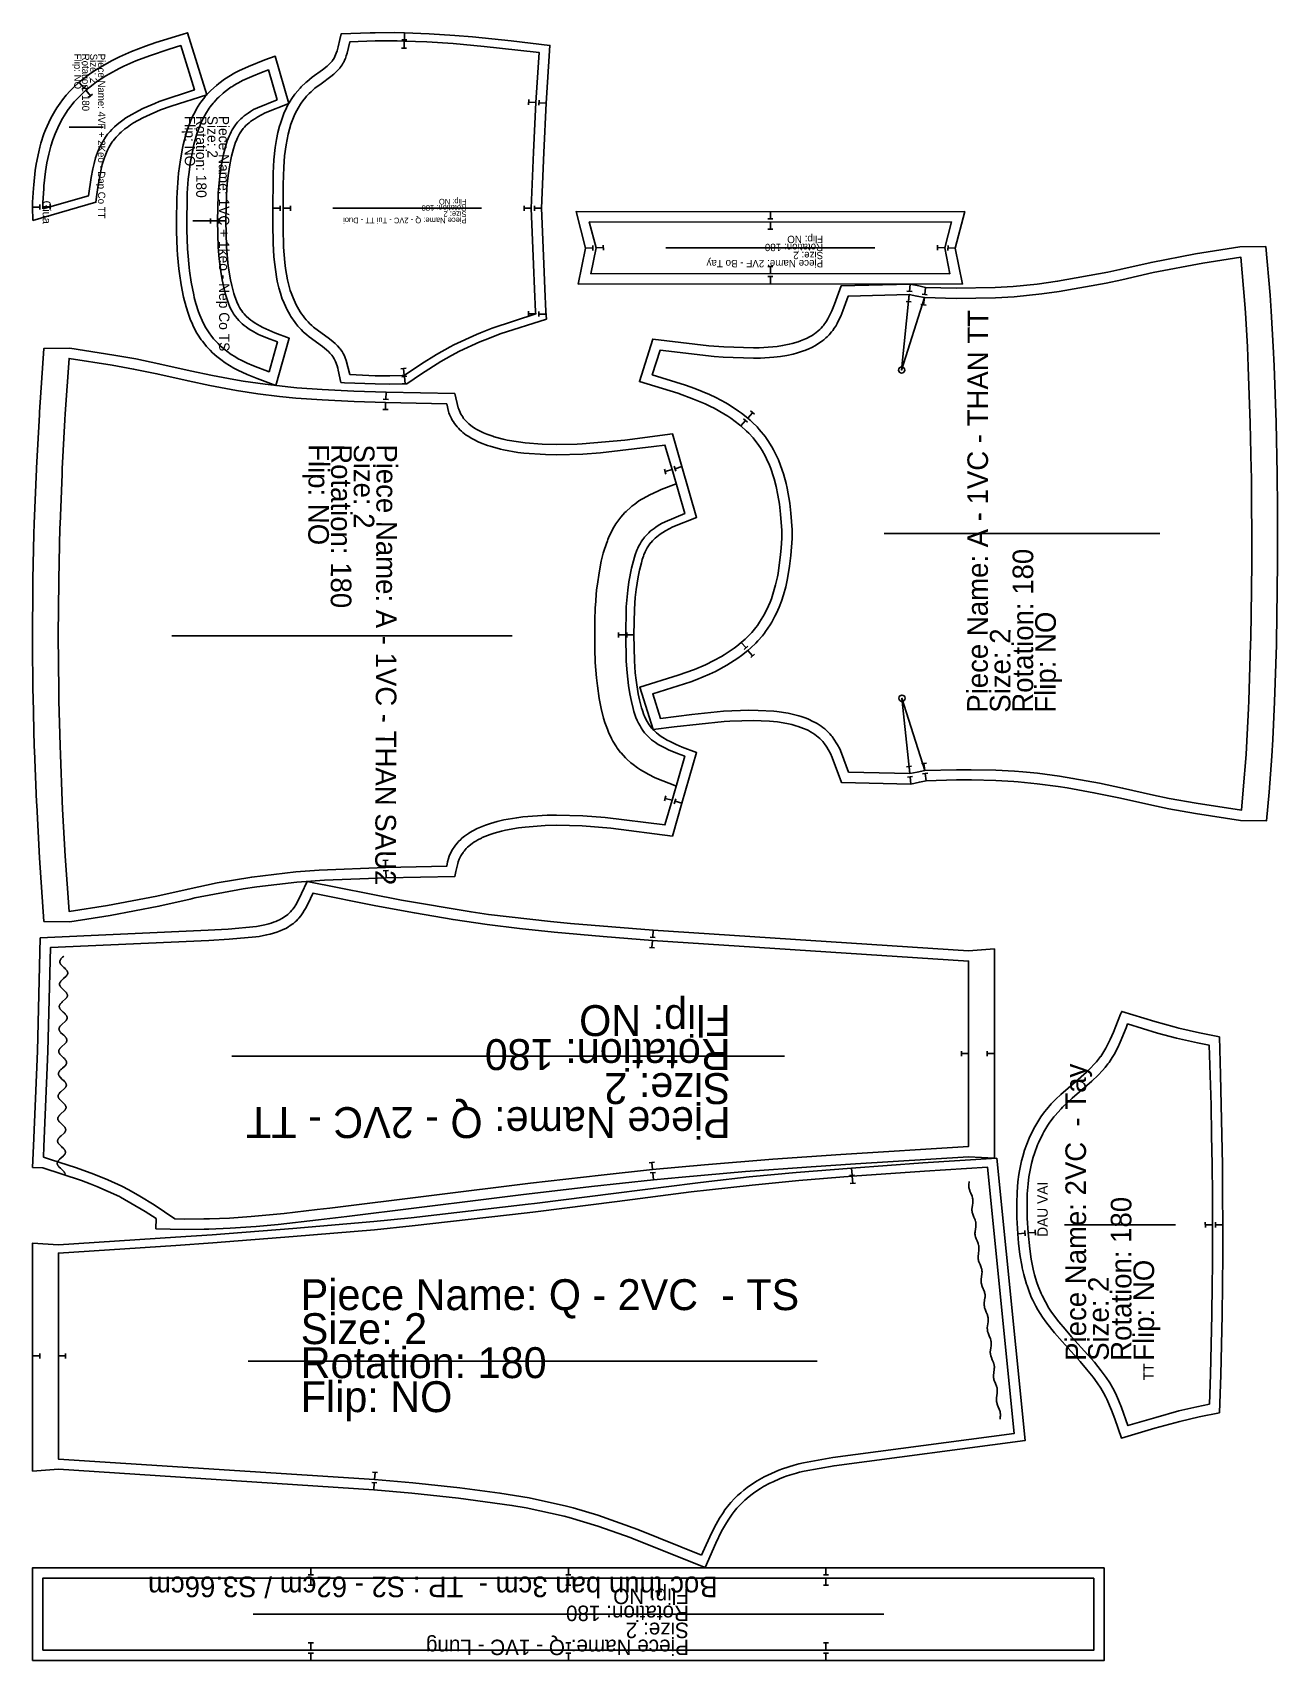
# Model space of a CAD drawing. Extents: x 0 to 121, y 0 to 158.
import ezdxf

# ---------------------------------------------------------------- set-up
doc = ezdxf.new("R2010")
doc.units = 0

msp = doc.modelspace()

# ---------------------------------------------------------------- texts
at = {"layer": '1'}
for s, height, rotation, p in [('Flip: NO', 0.7, 270.0369, (4.04, 155.95)), ('Rotation: 180', 0.7, 270.0369, (4.81, 155.95)), ('Size: 2', 0.7, 270.0369, (5.58, 155.95)), ('Piece Name: 4VF + 2Keo - Dap Co TT', 0.7, 270.0369, (6.35, 155.95)), ('Flip: NO', 1, 270.1088, (14.77, 149.92)), ('Rotation: 180', 1, 270.1088, (15.87, 149.92)), ('Size: 2', 1, 270.1088, (16.97, 149.92)), ('Piece Name: 1VC + 1keo - Nep Co TS', 1, 270.1088, (18.07, 149.92)), ('Rotation: 180', 0.5489, 180.0034, (42.13, 141.25)), ('Flip: NO', 0.549, 180.0034, (42.13, 141.86)), ('Size: 2', 0.549, 180.0034, (42.13, 140.65)), ('Piece Name: Q - 2VC - Tui TT - Duoi', 0.5489, 180.0034, (42.13, 140.04)), ('Rotation: 180', 0.7121, 180.0001, (76.74, 137.5)), ('Flip: NO', 0.712, 180.0001, (76.74, 138.28)), ('Piece Name: 2VF - Bo Tay', 0.7121, 180.0001, (76.74, 135.93)), ('Size: 2', 0.712, 180.0001, (76.74, 136.72)), ('Piece Name: A - 1VC - THAN TT', 2, 89.9388, (92.71, 91.99)), ('Flip: NO', 2, 269.8216, (26.79, 118.06)), ('Rotation: 180', 2, 269.8216, (28.99, 118.05)), ('Size: 2', 2, 269.8216, (31.19, 118.04)), ('Piece Name: A - 1VC - THAN SAU2', 2, 269.8216, (33.39, 118.04)), ('Rotation: 180', 2, 89.9388, (97.11, 91.99)), ('Flip: NO', 2, 89.9388, (99.31, 91.99)), ('Size: 2', 2, 89.9388, (94.91, 91.99)), ('Flip: NO', 3, 180, (67.76, 63.61)), ('Rotation: 180', 3, 180, (67.76, 60.31)), ('Size: 2', 3, 180, (67.76, 57.01)), ('Piece Name: 2VC  - Tay', 2, 90.0344, (102.26, 29.09)), ('Piece Name: Q - 2VC - TT', 3, 180, (67.76, 53.71)), ('Rotation: 180', 2, 90.0344, (106.66, 29.09)), ('Flip: NO', 2, 90.0344, (108.86, 29.09)), ('Size: 2', 2, 90.0344, (104.46, 29.09)), ('Flip: NO', 1.5, 180, (63.71, 6.98)), ('Rotation: 180', 1.5, 180, (63.71, 5.33)), ('Size: 2', 1.5, 180, (63.71, 3.68)), ('Piece Name: Q - 1VC - Lung', 1.5, 180, (63.71, 2.03))]:
    msp.add_text(s, height=height, rotation=rotation, dxfattribs=at).set_placement(p)
for s, p in [('Piece Name: Q - 2VC  - TS', (26.03, 34.01)), ('Size: 2', (26.03, 30.71)), ('Rotation: 180', (26.03, 27.41)), ('Flip: NO', (26.03, 24.11))]:
    msp.add_text(s, height=3, dxfattribs=at).set_placement(p)
at = {"layer": '8'}
for s, height, rotation, p in [('Giua', 0.8, 270.5268, (0.97, 141.69)), ('DAU VAI', 1, 90.0344, (98.53, 41.12)), ('TT', 1, 90.0344, (108.82, 27.2)), ('Boc thun ban 3cm -  TP : S2 - 62cm / S3.66cm', 2, 180, (66.5, 8.15))]:
    msp.add_text(s, height=height, rotation=rotation, dxfattribs=at).set_placement(p)

# ---------------------------------------------------------------- linework, layer by layer
for p, q in [((3.56, 148.81), (6.84, 148.81)), ((29.15, 140.95), (43.59, 140.95)), ((15.56, 139.72), (17.36, 139.72)), ((81.76, 137.11), (61.47, 137.11)), ((109.41, 109.39), (82.65, 109.39)), ((13.51, 99.45), (46.56, 99.45)), ((72.98, 58.66), (19.35, 58.66)), ((110.94, 42.29), (100.17, 42.29)), ((20.92, 29.06), (76.15, 29.06)), ((82.61, 4.51), (21.41, 4.51))]:
    msp.add_line(p, q)
at = {"layer": '1'}
for points in [[(29.93, 124.03), (29.67, 125.23), (29.62, 125.43), (29.55, 125.66), (29.41, 126.06), (29.38, 126.14), (29.31, 126.28), (29.27, 126.35), (29.19, 126.49), (29.18, 126.51), (29.15, 126.56), (29.05, 126.69), (29.03, 126.72), (28.87, 126.9), (28.76, 127.01), (28.53, 127.22), (28.34, 127.38), (28.15, 127.52), (26.86, 128.46), (26.61, 128.67), (26.28, 128.96), (26.06, 129.18), (25.75, 129.52), (25.55, 129.77), (25.48, 129.85), (25.08, 130.43), (24.99, 130.57), (24.67, 131.15), (24.64, 131.22), (24.31, 131.97), (24.24, 132.14), (24.05, 132.71), (23.9, 133.24), (23.75, 133.86), (23.67, 134.29), (23.5, 135.48), (23.43, 136.23), (23.35, 137.56), (23.32, 139.41), (23.33, 140.95), (23.34, 143.68), (23.35, 144.34), (23.43, 145.66), (23.55, 146.84), (23.67, 147.61), (23.82, 148.31), (23.97, 148.9), (24.05, 149.19), (24.32, 149.96), (24.39, 150.13), (24.64, 150.68), (24.76, 150.92), (25, 151.34), (25.17, 151.61), (25.45, 152.01), (25.49, 152.05), (25.96, 152.61), (26.07, 152.72), (26.52, 153.15), (26.61, 153.23), (27.15, 153.66), (28.15, 154.38), (28.6, 154.73), (28.67, 154.8), (28.77, 154.89), (28.93, 155.06), (28.98, 155.12), (29.07, 155.23), (29.12, 155.29), (29.19, 155.39), (29.2, 155.41), (29.3, 155.58), (29.34, 155.67), (29.41, 155.84), (29.48, 156.01), (29.55, 156.24), (29.66, 156.6), (29.83, 157.33), (29.94, 157.87), (32.76, 157.98), (33.26, 157.99), (35.14, 158), (36.11, 157.98), (38.49, 157.89), (41, 157.72), (42.7, 157.57), (46.47, 157.19), (50.22, 156.76), (49.85, 151.15), (49.62, 146.35), (49.41, 140.95), (49.62, 135.54), (49.72, 133.14), (49.83, 130.94), (49.87, 130.19), (45.38, 128.75), (44.18, 128.29), (43.4, 127.97), (41.44, 127.07), (40.67, 126.67), (39.62, 126.07), (37.74, 124.88), (36.32, 123.92), (35.89, 123.91), (34.67, 123.89), (33.25, 123.9), (30.27, 124.01)], [(0.04, 139.77), (0, 141.07), (0, 141.24), (0.01, 141.54), (0.08, 142.89), (0.11, 143.23), (0.27, 144.61), (0.36, 145.24), (0.6, 146.41), (0.72, 146.88), (0.82, 147.25), (1.11, 148.16), (1.26, 148.55), (1.57, 149.27), (1.78, 149.69), (2.15, 150.36), (2.35, 150.69), (2.67, 151.16), (2.91, 151.48), (3.27, 151.92), (3.66, 152.34), (4.07, 152.75), (4.5, 153.14), (4.97, 153.54), (5.67, 154.06), (6.22, 154.42), (6.58, 154.65), (7.66, 155.26), (8.31, 155.59), (8.45, 155.65), (9.61, 156.15), (10.97, 156.67), (11.97, 157.02), (14.62, 157.86), (15.04, 157.99), (16.9, 151.97), (13.46, 150.87), (12.42, 150.49), (11.05, 149.9), (10.69, 149.72), (9.8, 149.23), (9.52, 149.05), (9.17, 148.8), (8.97, 148.65), (8.59, 148.34), (8.41, 148.17), (8.4, 148.15), (8.1, 147.84), (7.96, 147.67), (7.82, 147.5), (7.74, 147.38), (7.54, 147.07), (7.4, 146.84), (7.28, 146.6), (7.17, 146.36), (7.01, 145.95), (6.98, 145.87), (6.77, 145.2), (6.68, 144.87), (6.66, 144.75), (6.36, 143.18), (6.24, 142.27), (6.15, 141.53)], [(24.87, 151.12), (22.58, 150.2), (22.22, 150.02), (21.86, 149.82), (21.57, 149.64), (21.34, 149.49), (21.17, 149.37), (21.01, 149.24), (20.86, 149.11), (20.71, 148.97), (20.57, 148.83), (20.45, 148.69), (20.44, 148.68), (20.27, 148.45), (20.21, 148.36), (20.09, 148.17), (19.98, 147.97), (19.88, 147.77), (19.75, 147.47), (19.71, 147.35), (19.6, 147.04), (19.5, 146.73), (19.32, 146), (19.18, 145.36), (18.99, 144.12), (18.9, 143.33), (18.82, 142.21), (18.76, 139.72), (18.83, 137.23), (18.92, 136.04), (19, 135.32), (19.22, 134.01), (19.34, 133.44), (19.54, 132.66), (19.63, 132.39), (19.78, 131.97), (19.83, 131.86), (20, 131.5), (20.09, 131.33), (20.19, 131.16), (20.3, 130.99), (20.42, 130.84), (20.48, 130.76), (20.54, 130.69), (20.7, 130.52), (20.74, 130.48), (21, 130.24), (21.19, 130.1), (21.38, 129.96), (21.61, 129.8), (22.05, 129.54), (22.34, 129.39), (22.92, 129.11), (23.52, 128.86), (24.91, 128.34), (23.62, 123.76), (21.81, 124.42), (20.84, 124.82), (19.91, 125.24), (19.54, 125.44), (19.1, 125.69), (18.7, 125.95), (18.26, 126.26), (17.89, 126.56), (17.47, 126.93), (17.23, 127.16), (16.89, 127.52), (16.81, 127.63), (16.48, 128.04), (16.38, 128.18), (16.02, 128.73), (15.96, 128.83), (15.6, 129.52), (15.52, 129.69), (15.3, 130.2), (15.09, 130.77), (14.9, 131.38), (14.66, 132.32), (14.42, 133.52), (14.25, 134.63), (14.19, 135.07), (14.07, 136.43), (14.04, 136.95), (13.98, 138.69), (13.96, 139.71), (14, 141.88), (14.03, 142.47), (14.13, 143.89), (14.18, 144.35), (14.35, 145.65), (14.57, 146.78), (14.63, 147.1), (14.92, 148.21), (15.05, 148.63), (15.26, 149.22), (15.41, 149.59), (15.64, 150.07), (15.8, 150.38), (15.92, 150.6), (16.23, 151.1), (16.32, 151.23), (16.71, 151.74), (16.76, 151.8), (17.17, 152.25), (17.29, 152.37), (17.84, 152.87), (18.07, 153.07), (18.64, 153.49), (18.79, 153.59), (19.05, 153.75), (19.64, 154.09), (20.01, 154.28), (20.97, 154.71), (22.56, 155.34), (23.56, 155.7)], [(90.27, 133.59), (71.61, 133.61), (52.96, 133.59), (53.67, 137.08), (52.75, 140.63), (71.61, 140.61), (90.48, 140.63), (89.56, 137.08)], [(60.23, 90.36), (58.93, 94.46), (62.66, 95.62), (64.25, 96.2), (65.3, 96.65), (66.14, 97.06), (66.86, 97.45), (67.13, 97.61), (68.09, 98.25), (68.37, 98.46), (68.78, 98.8), (69.15, 99.13), (69.59, 99.56), (69.8, 99.79), (70.2, 100.27), (70.35, 100.46), (70.57, 100.77), (70.73, 101.03), (71.04, 101.56), (71.18, 101.83), (71.27, 102.01), (71.59, 102.73), (71.71, 103.05), (71.93, 103.73), (72.12, 104.41), (72.3, 105.18), (72.36, 105.51), (72.61, 107.36), (72.67, 107.95), (72.72, 108.94), (72.73, 109.31), (72.72, 109.69), (72.61, 111.26), (72.49, 112.24), (72.35, 113.11), (72.18, 113.94), (71.98, 114.69), (71.92, 114.89), (71.65, 115.7), (71.52, 116.02), (71.25, 116.62), (71.11, 116.91), (70.81, 117.43), (70.65, 117.69), (70.33, 118.16), (70.12, 118.43), (69.93, 118.66), (69.51, 119.12), (69.3, 119.33), (68.76, 119.82), (68.61, 119.94), (67.76, 120.58), (67.47, 120.78), (67.11, 121), (66.16, 121.54), (65.8, 121.72), (65.27, 121.97), (64.15, 122.43), (62.63, 122.99), (58.9, 124.13), (60.19, 128.25), (65.65, 127.6), (67.1, 127.49), (69.98, 127.39), (70.53, 127.4), (71.84, 127.49), (72.28, 127.54), (72.8, 127.62), (73.44, 127.75), (73.73, 127.82), (74.31, 127.99), (74.55, 128.07), (75.01, 128.26), (75.13, 128.32), (75.42, 128.47), (75.6, 128.57), (75.77, 128.68), (75.94, 128.8), (76.04, 128.87), (76.26, 129.05), (76.4, 129.18), (76.54, 129.32), (76.67, 129.47), (76.76, 129.58), (76.8, 129.62), (76.99, 129.89), (77.06, 130), (77.19, 130.23), (77.32, 130.47), (77.57, 131), (77.83, 131.63), (78.47, 133.41), (85.18, 133.58), (86.03, 133.41), (86.67, 133.27), (89.63, 133.2), (93.43, 133.27), (95.19, 133.35), (97.52, 133.58), (99.49, 133.86), (104.35, 134.74), (105.54, 134.99), (108.56, 135.69), (112.86, 136.51), (117.19, 137.19), (119.7, 137.23), (120.12, 132.5), (120.23, 130.96), (120.42, 127.52), (120.5, 125.67), (120.69, 120.16), (120.8, 115.19), (120.8, 114.88), (120.82, 112.11), (120.83, 109.56), (120.83, 109.36), (120.83, 109.16), (120.83, 106.61), (120.81, 103.84), (120.72, 98.87), (120.72, 98.57), (120.53, 93.05), (120.37, 89.38), (120.27, 87.77), (120.01, 84.27), (119.76, 81.49), (117.25, 81.53), (112.89, 82.21), (110.29, 82.67), (108.62, 83.02), (105.59, 83.7), (103.01, 84.23), (100.41, 84.69), (99.54, 84.83), (97.52, 85.1), (95.66, 85.29), (95.24, 85.32), (93.48, 85.4), (91.13, 85.46), (89.68, 85.46), (86.72, 85.38), (86.08, 85.25), (85.23, 85.07), (78.51, 85.23), (77.61, 87.64), (77.44, 88.02), (77.22, 88.43), (77.1, 88.63), (76.97, 88.83), (76.84, 89.01), (76.8, 89.06), (76.69, 89.19), (76.55, 89.35), (76.4, 89.49), (76.25, 89.63), (76.09, 89.75), (75.93, 89.88), (75.73, 90.01), (75.52, 90.13), (75.3, 90.25), (75.17, 90.32), (74.83, 90.47), (74.56, 90.57), (74.3, 90.66), (74.07, 90.73), (73.7, 90.83), (73.37, 90.91), (72.84, 91.01), (72.3, 91.09), (71.52, 91.17), (70.72, 91.21), (70.02, 91.23), (67.68, 91.16), (67.13, 91.13), (62.26, 90.62)], [(40.99, 122.96), (41.32, 121.57), (41.37, 121.45), (41.43, 121.29), (41.5, 121.14), (41.57, 120.98), (41.66, 120.84), (41.75, 120.69), (41.8, 120.62), (41.84, 120.56), (41.98, 120.39), (42.01, 120.35), (42.09, 120.27), (42.27, 120.09), (42.35, 120.02), (42.53, 119.87), (42.68, 119.76), (42.89, 119.62), (43.11, 119.49), (43.33, 119.37), (43.56, 119.25), (43.78, 119.15), (44.08, 119.03), (44.67, 118.82), (44.81, 118.77), (45.69, 118.53), (46.06, 118.45), (47.16, 118.27), (47.82, 118.18), (49.45, 118.05), (50.88, 118.02), (52.85, 118.06), (53.33, 118.08), (57.49, 118.45), (62.1, 119.06), (63.03, 115.87), (64.45, 110.95), (62.16, 110.03), (61.8, 109.85), (61.44, 109.65), (61.16, 109.47), (60.92, 109.31), (60.76, 109.19), (60.6, 109.07), (60.44, 108.94), (60.3, 108.8), (60.16, 108.66), (60.03, 108.51), (60.02, 108.5), (59.85, 108.28), (59.79, 108.18), (59.67, 107.99), (59.57, 107.8), (59.47, 107.59), (59.34, 107.3), (59.29, 107.18), (59.18, 106.86), (59.09, 106.55), (58.91, 105.83), (58.78, 105.19), (58.58, 103.94), (58.5, 103.16), (58.42, 102.03), (58.37, 99.54), (58.42, 97.04), (58.5, 95.85), (58.58, 95.14), (58.79, 93.82), (58.91, 93.25), (59.1, 92.47), (59.19, 92.2), (59.34, 91.78), (59.39, 91.67), (59.55, 91.31), (59.64, 91.13), (59.74, 90.97), (59.85, 90.8), (59.97, 90.64), (60.03, 90.56), (60.09, 90.49), (60.25, 90.32), (60.29, 90.28), (60.55, 90.05), (60.73, 89.9), (60.92, 89.76), (61.16, 89.6), (61.59, 89.34), (61.88, 89.18), (62.46, 88.9), (63.05, 88.65), (64.45, 88.12), (63.03, 83.21), (62.1, 80.02), (56.13, 80.78), (53.33, 81), (50.88, 81.06), (49.76, 81.04), (47.82, 80.89), (47.17, 80.81), (45.92, 80.59), (45.5, 80.5), (44.81, 80.3), (44.42, 80.18), (43.91, 79.98), (43.65, 79.87), (43.56, 79.83), (43.21, 79.64), (43.02, 79.53), (42.83, 79.42), (42.66, 79.29), (42.53, 79.2), (42.35, 79.05), (42.22, 78.94), (42.1, 78.82), (41.99, 78.69), (41.88, 78.56), (41.8, 78.45), (41.78, 78.43), (41.63, 78.2), (41.58, 78.1), (41.48, 77.91), (41.42, 77.76), (41.32, 77.51), (41.27, 77.36), (41.17, 76.98), (41.08, 76.59), (40.99, 76.11), (34.31, 75.97), (28.35, 75.74), (25.64, 75.55), (21.76, 75.09), (20.45, 74.9), (15.76, 74.01), (15.3, 73.91), (12.27, 73.21), (7.53, 72.32), (3.62, 71.7), (1.11, 71.73), (0.68, 77.91), (0.4, 83.01), (0.38, 83.31), (0.18, 88.28), (0.17, 88.72), (0.05, 93.54), (0.04, 94.13), (0, 98.8), (0, 99.54), (0.03, 104.06), (0.04, 104.95), (0.14, 109.32), (0.17, 110.36), (0.38, 115.62), (0.38, 115.76), (0.66, 120.89), (0.68, 121.17), (1.11, 127.34), (3.62, 127.37), (7.88, 126.7), (10.01, 126.32), (12.27, 125.86), (15.3, 125.17), (17.48, 124.71), (19.55, 124.33), (20.45, 124.18), (22.57, 123.87), (25.06, 123.58), (25.64, 123.53), (28.1, 123.35), (31.17, 123.2), (34.31, 123.11)], [(0, 47.86), (0.1, 49.94), (0.49, 59.13), (0.75, 70.14), (17.06, 70.88), (18.98, 70.99), (21.73, 71.25), (22.06, 71.31), (22.53, 71.4), (22.94, 71.51), (23.16, 71.57), (23.39, 71.65), (23.61, 71.73), (23.82, 71.82), (23.96, 71.88), (24.2, 72.01), (24.35, 72.1), (24.5, 72.2), (24.65, 72.31), (24.79, 72.42), (24.89, 72.51), (25.01, 72.63), (25.04, 72.66), (25.18, 72.82), (25.27, 72.93), (25.39, 73.1), (25.54, 73.34), (25.7, 73.62), (26.11, 74.43), (26.64, 75.61), (35.82, 73.8), (42.56, 72.66), (44.26, 72.42), (50.27, 71.72), (52.22, 71.54), (60.24, 70.89), (90.85, 68.89), (93.35, 69.06), (93.35, 58.9), (93.35, 48.75), (90.85, 48.9), (79.88, 48.22), (75.57, 47.92), (69.21, 47.45), (63.06, 46.92), (60.27, 46.65), (54.26, 46.02), (47.39, 45.2), (44.02, 44.79), (30.49, 43.09), (27.75, 42.77), (23.85, 42.33), (21.72, 42.13), (19.18, 41.95), (17.1, 41.87), (16.65, 41.86), (14.76, 41.85), (11.97, 41.9), (11.99, 42.9), (10.92, 43.59), (8.55, 44.96), (8.43, 45.03), (6.23, 46.02), (5.59, 46.28), (4.76, 46.58), (1, 47.81)], [(115.21, 24.04), (113.22, 23.64), (111.36, 23.21), (108.92, 22.55), (105.68, 21.59), (105.04, 23.47), (104.73, 24.3), (104.27, 25.36), (104.18, 25.55), (103.96, 25.97), (103.68, 26.45), (103.34, 26.96), (102.93, 27.51), (102.31, 28.29), (101.68, 29.01), (99.92, 30.95), (99.2, 31.79), (98.45, 32.75), (98.04, 33.31), (97.58, 34.03), (97.38, 34.38), (97.07, 34.98), (96.94, 35.28), (96.65, 36.01), (96.52, 36.39), (96.47, 36.54), (96.21, 37.46), (96.06, 38.13), (96.05, 38.17), (95.84, 39.42), (95.71, 40.5), (95.63, 41.42), (95.54, 42.97), (95.52, 44.36), (95.56, 45.47), (95.64, 46.46), (95.74, 47.18), (95.79, 47.52), (96, 48.51), (96.11, 48.93), (96.29, 49.54), (96.5, 50.13), (96.73, 50.69), (96.98, 51.25), (97.27, 51.79), (97.56, 52.29), (97.87, 52.77), (98.21, 53.24), (98.43, 53.5), (98.88, 54.02), (99.33, 54.48), (99.81, 54.94), (101.24, 56.18), (102.29, 57.11), (102.57, 57.38), (103.15, 57.98), (103.26, 58.11), (103.66, 58.62), (103.67, 58.64), (104.07, 59.26), (104.16, 59.42), (104.59, 60.27), (104.91, 60.99), (105.61, 62.73), (105.71, 63), (108.92, 62.01), (110.81, 61.49), (111.27, 61.38), (113.27, 60.92), (115.19, 60.52), (115.31, 56.84), (115.38, 53.93), (115.44, 51.02), (115.49, 48.11), (115.51, 45.2), (115.52, 42.29), (115.52, 39.38), (115.49, 36.47), (115.45, 33.56), (115.4, 30.65), (115.32, 27.74)], [(65.27, 9.02), (58.22, 11.86), (58.11, 11.9), (54.87, 13.04), (52.09, 13.87), (51.6, 14), (47.92, 14.81), (46.52, 15.06), (41.34, 15.77), (36.8, 16.26), (33.12, 16.56), (2.51, 18.56), (0.01, 18.39), (0.01, 29.56), (0.01, 40.51), (2.51, 40.36), (13.89, 41.08), (17.44, 41.33), (25.26, 41.94), (33.12, 42.61), (36.75, 42.97), (48.11, 44.28), (48.73, 44.36), (56.65, 45.35), (64.31, 46.34), (65.63, 46.49), (69.57, 46.93), (74.13, 47.36), (79.49, 47.8), (86.41, 48.29), (93.59, 48.75), (96.33, 21.35), (77.79, 18.91), (74.9, 18.39), (74.43, 18.28), (74.14, 18.2), (73.24, 17.92), (72.89, 17.79), (72.51, 17.64), (71.87, 17.36), (71.55, 17.2), (70.96, 16.88), (70.65, 16.7), (70.11, 16.34), (69.85, 16.15), (69.56, 15.93), (69.12, 15.56), (68.9, 15.35), (68.49, 14.93), (68.36, 14.79), (68.1, 14.47), (67.91, 14.22), (67.57, 13.73), (67.34, 13.36), (66.88, 12.55), (66.31, 11.4)], [(104.01, 9.01), (104.01, 4.51), (104.01, 0.01), (77.01, 0.01), (52.01, 0.01), (27.01, 0.01), (0.01, 0.01), (0.01, 4.51), (0.01, 9.01), (27.01, 9.01), (52.01, 9.01), (77.01, 9.01)]]:
    msp.add_lwpolyline(points, close=True, dxfattribs=at)
at = {"layer": '14'}
for points in [[(1.01, 140.88), (1, 141.08), (1, 141.23), (1.01, 141.5), (1.08, 142.82), (1.1, 143.13), (1.26, 144.51), (1.4, 145.35), (1.58, 146.19), (1.78, 146.96), (1.98, 147.6), (2.2, 148.18), (2.44, 148.75), (2.71, 149.3), (2.9, 149.66), (3.23, 150.19), (3.46, 150.53), (3.48, 150.56), (4.05, 151.27), (4.17, 151.41), (4.81, 152.07), (4.95, 152.19), (5.17, 152.4), (5.88, 152.97), (6.22, 153.22), (7.11, 153.8), (7.47, 154.01), (8.41, 154.51), (8.87, 154.74), (10.03, 155.25), (11.36, 155.75), (13.26, 156.38), (14.38, 156.73), (15.71, 152.43), (12.29, 151.3), (11.86, 151.13), (10.7, 150.62), (10.29, 150.42), (9.36, 149.9), (9.06, 149.71), (8.77, 149.5), (8.49, 149.29), (8.21, 149.07), (7.95, 148.84), (7.7, 148.59), (7.52, 148.4), (7.29, 148.13), (7.09, 147.86), (7.08, 147.84), (6.84, 147.46), (6.78, 147.36), (6.52, 146.87), (6.41, 146.62), (6.21, 146.1), (6.12, 145.84), (5.97, 145.3), (5.84, 144.76), (5.68, 143.92), (5.44, 142.16)], [(30.78, 124.8), (30.44, 126.18), (30.35, 126.43), (30.27, 126.61), (30.15, 126.85), (30.04, 127.04), (30.02, 127.07), (29.86, 127.29), (29.79, 127.38), (29.6, 127.59), (29.52, 127.67), (29.36, 127.82), (29.19, 127.97), (28.82, 128.27), (27.27, 129.42), (27.11, 129.56), (26.92, 129.74), (26.74, 129.92), (26.57, 130.11), (26.4, 130.31), (26.25, 130.5), (26.1, 130.71), (25.96, 130.91), (25.71, 131.34), (25.59, 131.56), (25.38, 132.02), (25.28, 132.25), (25.1, 132.73), (25.02, 132.98), (24.81, 133.75), (24.75, 134.01), (24.55, 135.11), (24.48, 135.69), (24.37, 137.18), (24.33, 139.06), (24.33, 140.95), (24.33, 143.25), (24.38, 144.95), (24.47, 146.05), (24.6, 147.11), (24.7, 147.63), (24.81, 148.14), (24.93, 148.63), (25.08, 149.11), (25.25, 149.58), (25.39, 149.91), (25.6, 150.35), (25.65, 150.45), (25.77, 150.66), (26.02, 151.06), (26.08, 151.16), (26.22, 151.36), (26.52, 151.73), (26.6, 151.82), (26.85, 152.09), (27.03, 152.26), (27.28, 152.48), (27.4, 152.59), (28.01, 153.04), (28.95, 153.73), (29.24, 153.97), (29.45, 154.15), (29.51, 154.22), (29.7, 154.41), (29.82, 154.55), (29.87, 154.61), (29.97, 154.75), (30.05, 154.86), (30.16, 155.05), (30.2, 155.13), (30.31, 155.37), (30.36, 155.49), (30.45, 155.75), (30.53, 156.01), (30.67, 156.55), (30.78, 157.1), (33.27, 157.2), (35.4, 157.2), (36.08, 157.18), (38.28, 157.1), (40.81, 156.93), (43.84, 156.66), (48.89, 156.1), (49.17, 156.07), (48.85, 151.21), (48.62, 146.4), (48.4, 140.95), (48.62, 135.5), (48.72, 133.09), (48.83, 130.89), (48.84, 130.69), (44.61, 129.31), (43.47, 128.87), (43.08, 128.71), (40.9, 127.69), (40.54, 127.51), (39.22, 126.77), (37.76, 125.84), (36.08, 124.71), (35.88, 124.71), (34.67, 124.69), (33.27, 124.7)], [(23.73, 151.48), (21.83, 150.71), (21.46, 150.52), (21.14, 150.33), (20.92, 150.18), (20.73, 150.05), (20.55, 149.92), (20.38, 149.77), (20.21, 149.62), (20.06, 149.47), (19.9, 149.3), (19.82, 149.21), (19.76, 149.13), (19.63, 148.95), (19.5, 148.76), (19.38, 148.56), (19.27, 148.36), (19.17, 148.15), (19.07, 147.94), (18.9, 147.5), (18.83, 147.27), (18.63, 146.57), (18.54, 146.19), (18.29, 144.88), (18.17, 144.07), (18.03, 142.44), (18.02, 142.25), (17.96, 139.72), (18.03, 137.18), (18.12, 136.04), (18.26, 134.82), (18.4, 134.01), (18.56, 133.25), (18.73, 132.59), (18.81, 132.3), (19.02, 131.72), (19.13, 131.44), (19.26, 131.16), (19.4, 130.9), (19.52, 130.7), (19.69, 130.45), (19.86, 130.24), (19.88, 130.21), (20.03, 130.04), (20.19, 129.88), (20.36, 129.72), (20.54, 129.57), (20.73, 129.43), (20.92, 129.29), (21.18, 129.12), (21.31, 129.04), (21.88, 128.74), (22.17, 128.6), (23.06, 128.24), (23.77, 127.98), (22.95, 125.08), (21.43, 125.66), (20.83, 125.91), (20.25, 126.19), (19.97, 126.34), (19.62, 126.55), (19.27, 126.77), (18.85, 127.07), (18.54, 127.33), (18.22, 127.6), (18, 127.82), (17.68, 128.15), (17.57, 128.28), (17.29, 128.63), (17.2, 128.76), (16.94, 129.15), (16.83, 129.34), (16.53, 129.89), (16.46, 130.05), (16.24, 130.57), (16.11, 130.89), (15.86, 131.69), (15.7, 132.3), (15.64, 132.55), (15.39, 133.78), (15.23, 134.87), (15.19, 135.2), (15.06, 136.64), (15.03, 137.01), (14.98, 138.86), (14.96, 139.71), (15, 141.8), (15.02, 142.42), (15.12, 143.76), (15.17, 144.22), (15.34, 145.49), (15.55, 146.6), (15.67, 147.15), (15.96, 148.17), (16.02, 148.38), (16.2, 148.86), (16.37, 149.28), (16.59, 149.73), (16.74, 150.02), (16.79, 150.09), (17.15, 150.67), (17.24, 150.79), (17.53, 151.16), (17.62, 151.26), (17.96, 151.62), (18.07, 151.74), (18.49, 152.11), (18.7, 152.28), (19.25, 152.69), (19.4, 152.78), (19.57, 152.89), (20.2, 153.25), (20.38, 153.34), (21.28, 153.75), (22.21, 154.12), (22.9, 154.37)], [(89.04, 134.59), (71.61, 134.61), (54.19, 134.59), (54.7, 137.11), (54.04, 139.63), (71.61, 139.61), (89.19, 139.63), (88.53, 137.11)], [(79.21, 86.21), (78.53, 88.05), (78.34, 88.47), (78.13, 88.88), (78.07, 88.97), (77.78, 89.43), (77.6, 89.68), (77.52, 89.77), (77.37, 89.94), (77.22, 90.1), (77.05, 90.26), (76.89, 90.41), (76.71, 90.55), (76.53, 90.68), (76.34, 90.81), (76.15, 90.93), (75.95, 91.04), (75.74, 91.15), (75.31, 91.35), (75.08, 91.45), (74.61, 91.61), (74.37, 91.69), (73.61, 91.88), (73.34, 91.94), (72.23, 92.11), (71.94, 92.14), (70.44, 92.22), (69.51, 92.23), (67.06, 92.13), (63.98, 91.83), (60.94, 91.44), (60.19, 93.81), (63.89, 94.99), (64.49, 95.22), (65.72, 95.74), (66.28, 96), (67.39, 96.6), (67.75, 96.82), (68.46, 97.28), (68.8, 97.53), (69.44, 98.04), (69.71, 98.28), (70.19, 98.73), (70.41, 98.97), (70.85, 99.46), (71.05, 99.72), (71.15, 99.86), (71.6, 100.51), (71.76, 100.79), (72.06, 101.35), (72.2, 101.64), (72.46, 102.22), (72.69, 102.83), (72.89, 103.43), (73.11, 104.22), (73.28, 105.01), (73.48, 106.2), (73.61, 107.26), (73.72, 108.89), (73.73, 109.31), (73.72, 109.74), (73.6, 111.37), (73.49, 112.33), (73.24, 113.78), (73.13, 114.25), (72.88, 115.19), (72.77, 115.54), (72.39, 116.54), (72.25, 116.87), (71.93, 117.5), (71.76, 117.81), (71.38, 118.42), (71.17, 118.71), (71.13, 118.77), (70.54, 119.49), (70.33, 119.72), (69.87, 120.17), (69.64, 120.39), (69.42, 120.58), (68.82, 121.05), (68.53, 121.27), (67.61, 121.87), (67.3, 122.05), (66.33, 122.57), (65.69, 122.88), (64.29, 123.46), (63.36, 123.79), (60.15, 124.79), (60.9, 127.16), (66.17, 126.56), (67.02, 126.49), (69.98, 126.39), (70.64, 126.41), (71.94, 126.49), (72.58, 126.57), (73.2, 126.67), (73.81, 126.8), (74.25, 126.92), (74.82, 127.1), (74.96, 127.15), (75.36, 127.32), (75.62, 127.44), (76, 127.64), (76.12, 127.71), (76.47, 127.94), (76.7, 128.11), (76.81, 128.19), (77.01, 128.37), (77.11, 128.47), (77.31, 128.67), (77.56, 128.96), (77.66, 129.1), (77.81, 129.31), (77.95, 129.52), (78.08, 129.75), (78.2, 129.99), (78.44, 130.48), (78.66, 131), (79.17, 132.43), (85.09, 132.58), (85.83, 132.43), (86.56, 132.28), (89.63, 132.2), (93.46, 132.27), (95.27, 132.36), (97.95, 132.63), (99.64, 132.87), (104.2, 133.68), (105.74, 134.01), (108.76, 134.71), (113.59, 135.62), (117.28, 136.19), (117.67, 131.64), (117.73, 130.79), (117.92, 127.5), (118, 125.56), (118.19, 120.09), (118.29, 115.64), (118.3, 114.85), (118.32, 112.1), (118.33, 109.56), (118.33, 109.36), (118.33, 109.16), (118.33, 106.62), (118.31, 103.87), (118.23, 99.26), (118.22, 98.63), (118.04, 93.17), (118.01, 92.41), (117.82, 88.6), (117.78, 87.93), (117.51, 84.51), (117.33, 82.53), (112.95, 83.21), (110.33, 83.68), (108.81, 84), (105.79, 84.68), (103.57, 85.14), (100.98, 85.61), (99.69, 85.82), (97.54, 86.11), (96.13, 86.26), (95.32, 86.32), (93.51, 86.4), (91.1, 86.46), (89.67, 86.46), (86.61, 86.38), (85.87, 86.23), (85.14, 86.08)], [(40.2, 121.98), (40.38, 121.23), (40.41, 121.11), (40.48, 120.92), (40.56, 120.73), (40.65, 120.55), (40.74, 120.38), (40.85, 120.21), (40.96, 120.05), (41.08, 119.9), (41.2, 119.75), (41.33, 119.6), (41.47, 119.46), (41.62, 119.32), (41.77, 119.19), (41.93, 119.06), (42.1, 118.94), (42.28, 118.82), (42.65, 118.59), (42.84, 118.49), (43.26, 118.28), (43.47, 118.19), (44.16, 117.93), (44.4, 117.85), (45.43, 117.57), (45.7, 117.51), (47.1, 117.26), (47.69, 117.19), (49.78, 117.04), (50.87, 117.01), (53.4, 117.08), (55.14, 117.21), (60.3, 117.82), (61.38, 117.97), (62.07, 115.59), (63.3, 111.31), (61.41, 110.53), (61.04, 110.34), (60.72, 110.16), (60.5, 110.01), (60.32, 109.88), (60.14, 109.74), (59.96, 109.6), (59.8, 109.45), (59.64, 109.29), (59.49, 109.13), (59.41, 109.03), (59.35, 108.96), (59.21, 108.77), (59.08, 108.58), (58.97, 108.38), (58.86, 108.18), (58.75, 107.97), (58.66, 107.76), (58.49, 107.32), (58.41, 107.09), (58.22, 106.39), (58.13, 106.01), (57.88, 104.7), (57.77, 103.89), (57.63, 102.26), (57.62, 102.07), (57.57, 99.54), (57.62, 97), (57.7, 95.86), (57.84, 94.64), (57.97, 93.83), (58.13, 93.07), (58.29, 92.41), (58.37, 92.11), (58.57, 91.53), (58.69, 91.25), (58.81, 90.97), (58.96, 90.71), (59.07, 90.51), (59.24, 90.26), (59.41, 90.04), (59.42, 90.02), (59.58, 89.85), (59.74, 89.68), (59.91, 89.52), (60.09, 89.37), (60.27, 89.23), (60.46, 89.09), (60.72, 88.92), (60.85, 88.84), (61.42, 88.54), (61.71, 88.4), (62.59, 88.03), (63.3, 87.76), (62.07, 83.49), (61.38, 81.1), (55.57, 81.82), (53.4, 81.99), (50.87, 82.06), (49.95, 82.04), (47.6, 81.88), (46.99, 81.8), (45.73, 81.58), (45.09, 81.43), (44.44, 81.24), (43.95, 81.07), (43.32, 80.82), (43.16, 80.75), (42.72, 80.52), (42.44, 80.36), (42.3, 80.27), (41.91, 80), (41.67, 79.8), (41.56, 79.7), (41.34, 79.48), (41.23, 79.37), (41.04, 79.13), (40.71, 78.63), (40.45, 78.07), (40.38, 77.85), (40.29, 77.52), (40.2, 77.09), (34.27, 76.96), (27.81, 76.71), (25.56, 76.54), (21.27, 76.03), (17.91, 75.47), (15.09, 74.88), (12.07, 74.19), (7.28, 73.29), (3.55, 72.71), (3.17, 78.06), (2.92, 82.64), (2.88, 83.43), (2.7, 87.91), (2.67, 88.8), (2.56, 93.15), (2.54, 94.17), (2.5, 99.44), (2.5, 99.54), (2.54, 104.68), (2.54, 104.91), (2.66, 109.92), (2.67, 110.28), (2.86, 115.15), (2.88, 115.65), (3.13, 120.4), (3.17, 121.01), (3.55, 126.37), (7.73, 125.71), (9.81, 125.34), (12.07, 124.88), (15.09, 124.19), (17.21, 123.74), (19.8, 123.27), (21.88, 122.95), (23.96, 122.69), (25.56, 122.53), (28.11, 122.34), (31.2, 122.2), (34.27, 122.11)], [(1.05, 48.84), (1.1, 49.9), (1.49, 59.1), (1.73, 69.19), (17.11, 69.88), (19.07, 70), (21.66, 70.23), (22.01, 70.28), (22.72, 70.42), (23.06, 70.5), (23.39, 70.59), (23.72, 70.7), (24.04, 70.82), (24.34, 70.95), (24.57, 71.06), (24.85, 71.22), (24.92, 71.26), (25.25, 71.49), (25.32, 71.54), (25.5, 71.69), (25.62, 71.8), (25.76, 71.95), (25.84, 72.04), (26.03, 72.27), (26.1, 72.36), (26.24, 72.56), (26.37, 72.78), (26.5, 72.99), (26.74, 73.46), (27.19, 74.43), (27.21, 74.48), (33.33, 73.26), (37.07, 72.56), (40.82, 71.92), (44.12, 71.43), (47.27, 71.04), (50.64, 70.68), (55.37, 70.27), (60.17, 69.89), (90.85, 67.89), (90.85, 58.9), (90.85, 49.9), (78.46, 49.12), (71.84, 48.66), (65.23, 48.12), (60.17, 47.65), (55.19, 47.12), (48.32, 46.32), (28.85, 43.9), (27.64, 43.76), (24.43, 43.4), (21.22, 43.09), (19.12, 42.95), (17.17, 42.87), (16.63, 42.86), (14.77, 42.85), (13.82, 42.87), (11.79, 44.22), (10.42, 45.07), (9.36, 45.67), (8.65, 46.04), (7.32, 46.66), (5.95, 47.21), (4.28, 47.81), (1.73, 48.63)], [(114.23, 24.87), (112.99, 24.62), (111.26, 24.22), (109.01, 23.6), (106.31, 22.8), (105.69, 24.57), (105.41, 25.26), (105.11, 25.94), (104.84, 26.45), (104.55, 26.94), (104.21, 27.46), (103.72, 28.13), (103.06, 28.95), (102.44, 29.66), (100.84, 31.42), (100.21, 32.15), (99.6, 32.88), (98.91, 33.82), (98.65, 34.21), (98.3, 34.8), (97.98, 35.42), (97.88, 35.62), (97.6, 36.32), (97.47, 36.69), (97.25, 37.43), (97.11, 38), (96.93, 38.97), (96.78, 39.97), (96.63, 41.5), (96.54, 42.95), (96.52, 44.29), (96.55, 45.29), (96.63, 46.28), (96.71, 46.94), (96.82, 47.59), (96.96, 48.23), (97.13, 48.87), (97.24, 49.22), (97.55, 50.06), (97.62, 50.24), (98.05, 51.12), (98.14, 51.3), (98.55, 51.97), (98.66, 52.14), (99.13, 52.78), (99.21, 52.88), (99.82, 53.56), (99.97, 53.71), (100.9, 54.57), (102.82, 56.24), (103.42, 56.81), (103.85, 57.26), (104.12, 57.57), (104.37, 57.9), (104.48, 58.04), (104.8, 58.52), (104.98, 58.83), (105.33, 59.49), (105.57, 60), (106.15, 61.42), (106.29, 61.79), (109.2, 60.9), (111.03, 60.41), (113.07, 59.95), (114.21, 59.71), (114.31, 56.81), (114.38, 53.91), (114.44, 51), (114.49, 48.1), (114.51, 45.2), (114.52, 42.29), (114.51, 38.4), (114.49, 36.48), (114.45, 33.58), (114.4, 30.67), (114.32, 27.77)], [(64.94, 10.23), (58.76, 12.72), (54.85, 14.1), (52.47, 14.81), (51.84, 14.97), (48.19, 15.78), (45.37, 16.25), (41.47, 16.77), (36.9, 17.26), (33.19, 17.56), (2.51, 19.56), (2.51, 29.56), (2.51, 39.55), (13.92, 40.28), (17.49, 40.53), (25.31, 41.14), (33.19, 41.81), (36.84, 42.18), (48, 43.46), (48.83, 43.56), (56.75, 44.56), (63.91, 45.48), (65.72, 45.7), (69.83, 46.15), (74.39, 46.58), (79.55, 47), (86.56, 47.5), (92.68, 47.89), (95.26, 22.02), (77.66, 19.7), (74.83, 19.2), (74.36, 19.09), (73.93, 18.97), (72.79, 18.61), (72.43, 18.47), (71.36, 18), (71.01, 17.82), (70.33, 17.44), (69.99, 17.23), (69.35, 16.78), (69.03, 16.54), (68.73, 16.28), (68.43, 16.02), (68.14, 15.74), (67.76, 15.33), (67.6, 15.13), (67.2, 14.62), (67.02, 14.35), (66.67, 13.81), (66.34, 13.24), (65.89, 12.35), (65.06, 10.51)], [(103.01, 8.01), (103.01, 4.51), (103.01, 1.01), (77.01, 1.01), (52.01, 1.01), (27.01, 1.01), (1.01, 1.01), (1.01, 4.51), (1.01, 8.01), (27.01, 8.01), (52.01, 8.01), (77.01, 8.01)]]:
    msp.add_lwpolyline(points, close=True, dxfattribs=at)
at = {"layer": '4'}
for p, q in [((35.81, 156.49), (36.31, 156.48)), ((35.84, 157.29), (36.34, 157.28)), ((36.08, 157.18), (36.06, 156.48)), ((36.11, 157.98), (36.09, 157.28)), ((4.52, 153.16), (4.98, 152.63)), ((4.79, 152.47), (5.17, 152.79)), ((5.17, 152.4), (5.63, 151.87)), ((5.44, 151.7), (5.82, 152.03)), ((48.16, 151.5), (48.13, 151)), ((48.85, 151.21), (48.15, 151.25)), ((49.16, 151.44), (49.13, 150.94)), ((49.85, 151.15), (49.15, 151.19)), ((0, 141.07), (0.7, 141.07)), ((0.7, 140.82), (0.7, 141.32)), ((1, 141.08), (1.7, 141.08)), ((1.7, 140.83), (1.7, 141.33)), ((23.33, 140.95), (24.03, 140.95)), ((24.03, 140.7), (24.03, 141.2)), ((24.33, 140.95), (25.03, 140.95)), ((25.03, 140.7), (25.03, 141.2)), ((47.7, 141.2), (47.7, 140.7)), ((48.4, 140.95), (47.7, 140.95)), ((48.71, 141.2), (48.71, 140.7)), ((49.41, 140.95), (48.71, 140.95)), ((17.26, 139.97), (17.26, 139.47)), ((17.96, 139.72), (17.26, 139.72)), ((18.06, 139.97), (18.06, 139.47)), ((18.76, 139.72), (18.06, 139.72)), ((71.36, 139.91), (71.86, 139.91)), ((71.61, 140.61), (71.61, 139.91)), ((71.61, 139.61), (71.61, 138.91)), ((71.36, 138.91), (71.86, 138.91)), ((53.67, 137.08), (54.37, 137.1)), ((54.38, 136.85), (54.37, 137.35)), ((54.7, 137.11), (55.4, 137.13)), ((55.41, 136.88), (55.39, 137.38)), ((87.84, 137.38), (87.82, 136.88)), ((88.53, 137.11), (87.83, 137.13)), ((88.86, 137.35), (88.85, 136.85)), ((89.56, 137.08), (88.86, 137.1)), ((71.86, 135.31), (71.36, 135.31)), ((71.86, 134.31), (71.36, 134.31)), ((71.61, 134.61), (71.61, 135.31)), ((71.61, 133.61), (71.61, 134.31)), ((84.87, 132.9), (85.37, 132.86)), ((85.18, 133.58), (85.12, 132.88)), ((86.67, 133.27), (86.59, 132.58)), ((84.78, 131.9), (85.28, 131.86)), ((85.09, 132.58), (85.03, 131.88)), ((86.23, 131.61), (86.73, 131.55)), ((86.34, 132.61), (86.84, 132.55)), ((86.56, 132.28), (86.48, 131.58)), ((48.15, 130.95), (48.14, 130.45)), ((48.84, 130.69), (48.14, 130.7)), ((49.15, 130.93), (49.14, 130.43)), ((49.85, 130.67), (49.15, 130.68)), ((36.25, 125.43), (35.75, 125.38)), ((36.08, 124.71), (36, 125.41)), ((36.34, 124.64), (35.84, 124.58)), ((36.16, 123.91), (36.09, 124.61)), ((34.04, 122.42), (34.54, 122.4)), ((34.27, 122.11), (34.25, 121.41)), ((34.31, 123.11), (34.29, 122.41)), ((34, 121.42), (34.5, 121.41)), ((68.76, 119.82), (69.21, 120.36)), ((69.4, 120.2), (69.02, 120.52)), ((69.42, 120.58), (69.87, 121.11)), ((70.06, 120.95), (69.68, 121.28)), ((61.33, 115.63), (61.47, 115.15)), ((62.07, 115.59), (61.4, 115.39)), ((62.29, 115.91), (62.43, 115.43)), ((63.03, 115.87), (62.36, 115.67)), ((56.87, 99.79), (56.87, 99.29)), ((56.87, 99.79), (56.87, 99.29)), ((57.57, 99.54), (56.87, 99.54)), ((57.57, 99.54), (56.87, 99.54)), ((57.67, 99.79), (57.67, 99.29)), ((57.67, 99.79), (57.67, 99.29)), ((58.37, 99.54), (57.67, 99.54)), ((58.37, 99.54), (57.67, 99.54)), ((68.79, 98.81), (69.25, 98.28)), ((69.06, 98.11), (69.44, 98.44)), ((69.44, 98.04), (69.89, 97.51)), ((69.7, 97.34), (70.08, 97.67)), ((86.77, 87.1), (86.28, 87.05)), ((86.61, 86.38), (86.52, 87.07)), ((85.32, 86.79), (84.83, 86.75)), ((85.42, 85.79), (84.92, 85.75)), ((85.14, 86.08), (85.08, 86.77)), ((85.23, 85.07), (85.17, 85.77)), ((86.89, 86.11), (86.39, 86.05)), ((86.72, 85.38), (86.64, 86.08)), ((61.47, 83.92), (61.33, 83.44)), ((62.07, 83.49), (61.4, 83.68)), ((62.43, 83.64), (62.29, 83.16)), ((63.03, 83.21), (62.36, 83.4)), ((34.5, 77.67), (34, 77.66)), ((34.27, 76.96), (34.25, 77.66)), ((34.54, 76.67), (34.04, 76.66)), ((34.31, 75.97), (34.29, 76.66)), ((59.94, 70.21), (60.44, 70.17)), ((60.17, 69.89), (60.12, 69.2)), ((60.24, 70.89), (60.19, 70.19)), ((59.87, 69.21), (60.37, 69.18)), ((90.15, 59.15), (90.15, 58.65)), ((90.85, 58.9), (90.15, 58.9)), ((92.65, 59.15), (92.65, 58.65)), ((93.35, 58.9), (92.65, 58.9)), ((60.35, 48.37), (59.85, 48.32)), ((60.17, 47.65), (60.1, 48.35)), ((79.49, 47.8), (79.54, 47.1)), ((60.45, 47.38), (59.95, 47.33)), ((60.27, 46.65), (60.2, 47.35)), ((79.29, 47.08), (79.79, 47.12)), ((79.36, 46.29), (79.86, 46.32)), ((79.55, 47), (79.61, 46.3)), ((95.63, 41.42), (96.33, 41.48)), ((96.35, 41.23), (96.31, 41.73)), ((96.63, 41.5), (97.33, 41.55)), ((97.35, 41.3), (97.31, 41.8)), ((113.82, 42.54), (113.83, 42.04)), ((114.52, 42.29), (113.82, 42.29)), ((114.82, 42.54), (114.83, 42.04)), ((115.52, 42.29), (114.82, 42.29)), ((0.01, 29.56), (0.71, 29.56)), ((0.71, 29.31), (0.71, 29.81)), ((2.51, 29.56), (3.21, 29.56)), ((3.21, 29.31), (3.21, 29.81)), ((33.49, 18.24), (33, 18.27)), ((33.19, 17.56), (33.25, 18.25)), ((33.42, 17.24), (32.92, 17.28)), ((33.12, 16.56), (33.17, 17.26)), ((26.76, 8.31), (27.26, 8.31)), ((27.01, 9.01), (27.01, 8.31)), ((27.01, 8.01), (27.01, 7.31)), ((51.76, 8.31), (52.26, 8.31)), ((52.01, 9.01), (52.01, 8.31)), ((52.01, 8.01), (52.01, 7.31)), ((76.76, 8.31), (77.26, 8.31)), ((77.01, 9.01), (77.01, 8.31)), ((77.01, 8.01), (77.01, 7.31)), ((26.76, 7.31), (27.26, 7.31)), ((51.76, 7.31), (52.26, 7.31)), ((76.76, 7.31), (77.26, 7.31)), ((27.26, 1.71), (26.76, 1.71)), ((27.01, 1.01), (27.01, 1.71)), ((52.26, 1.71), (51.76, 1.71)), ((52.26, 1.71), (51.76, 1.71)), ((52.01, 1.01), (52.01, 1.71)), ((52.01, 1.01), (52.01, 1.71)), ((77.26, 1.71), (76.76, 1.71)), ((77.01, 1.01), (77.01, 1.71)), ((27.26, 0.71), (26.76, 0.71)), ((27.01, 0.01), (27.01, 0.71)), ((52.26, 0.71), (51.76, 0.71)), ((52.26, 0.71), (51.76, 0.71)), ((52.01, 0.01), (52.01, 0.71)), ((52.01, 0.01), (52.01, 0.71)), ((77.26, 0.71), (76.76, 0.71)), ((77.01, 0.01), (77.01, 0.71))]:
    msp.add_line(p, q, dxfattribs=at)
at = {"layer": '8'}
for points in [[(85.09, 132.58), (84.35, 125.25), (86.56, 132.28)], [(62.47, 114.2), (61.02, 113.65), (60.75, 113.54), (59.85, 113.11), (59.68, 113.02), (59.15, 112.72), (58.86, 112.54), (58.45, 112.24), (58.18, 112.03), (58.06, 111.93), (57.6, 111.51), (57.49, 111.41), (57.09, 110.96), (56.99, 110.84), (56.71, 110.45), (56.62, 110.31), (56.33, 109.85), (56.21, 109.61), (55.98, 109.13), (55.84, 108.81), (55.79, 108.68), (55.5, 107.86), (55.39, 107.46), (55.2, 106.69), (54.98, 105.57), (54.82, 104.48), (54.75, 103.91), (54.63, 102.4), (54.62, 102.23), (54.58, 100.89), (54.57, 99.54), (54.58, 98.19), (54.62, 96.85), (54.73, 95.38), (54.82, 94.6), (55, 93.37), (55.2, 92.39), (55.43, 91.46), (55.55, 91.05), (55.79, 90.4), (55.91, 90.1), (56.19, 89.49), (56.27, 89.35), (56.33, 89.23), (56.67, 88.68), (56.75, 88.56), (57.08, 88.13), (57.12, 88.08), (57.56, 87.61), (57.67, 87.49), (58.06, 87.14), (58.29, 86.96), (58.71, 86.65), (59, 86.45), (59.29, 86.27), (59.82, 85.98), (60.36, 85.71), (60.75, 85.54), (62.17, 84.98), (62.47, 84.87)], [(85.14, 86.08), (84.38, 93.4), (86.61, 86.38)], [(3.17, 47.19), (3.13, 47.32), (3.12, 47.33), (3.11, 47.35), (3.1, 47.36), (3.08, 47.39), (3.07, 47.41), (3.06, 47.43), (3.03, 47.46), (3, 47.5), (2.93, 47.57), (2.86, 47.64), (2.7, 47.78), (2.58, 47.89), (2.56, 47.91), (2.52, 47.97), (2.51, 47.98), (2.47, 48.03), (2.46, 48.05), (2.44, 48.08), (2.43, 48.1), (2.43, 48.12), (2.42, 48.14), (2.41, 48.16), (2.41, 48.17), (2.4, 48.19), (2.4, 48.2), (2.4, 48.22), (2.4, 48.23), (2.4, 48.25), (2.4, 48.27), (2.4, 48.28), (2.4, 48.31), (2.41, 48.33), (2.42, 48.35), (2.43, 48.37), (2.44, 48.4), (2.45, 48.42), (2.46, 48.45), (2.48, 48.47), (2.5, 48.5), (2.52, 48.52), (2.54, 48.56), (2.57, 48.59), (2.6, 48.62), (2.66, 48.68), (2.76, 48.76), (2.99, 48.97), (3.02, 48.99), (3.06, 49.04), (3.08, 49.06), (3.11, 49.1), (3.12, 49.12), (3.14, 49.16), (3.15, 49.17), (3.16, 49.19), (3.17, 49.21), (3.18, 49.23), (3.18, 49.25), (3.19, 49.26), (3.19, 49.28), (3.19, 49.3), (3.19, 49.31), (3.19, 49.33), (3.19, 49.35), (3.19, 49.37), (3.19, 49.4), (3.18, 49.42), (3.17, 49.44), (3.16, 49.47), (3.15, 49.49), (3.14, 49.52), (3.12, 49.54), (3.11, 49.57), (3.08, 49.6), (3.07, 49.62), (3.01, 49.69), (2.99, 49.72), (2.89, 49.8), (2.81, 49.88), (2.57, 50.12), (2.54, 50.14), (2.54, 50.15), (2.5, 50.21), (2.49, 50.23), (2.47, 50.26), (2.46, 50.28), (2.45, 50.3), (2.45, 50.32), (2.44, 50.33), (2.44, 50.35), (2.43, 50.37), (2.43, 50.39), (2.43, 50.4), (2.43, 50.42), (2.43, 50.44), (2.43, 50.46), (2.43, 50.48), (2.44, 50.5), (2.44, 50.53), (2.45, 50.55), (2.46, 50.57), (2.48, 50.6), (2.49, 50.62), (2.51, 50.65), (2.53, 50.67), (2.54, 50.7), (2.57, 50.73), (2.6, 50.77), (2.63, 50.8), (2.69, 50.85), (2.79, 50.94), (3.07, 51.19), (3.09, 51.22), (3.1, 51.23), (3.14, 51.28), (3.15, 51.3), (3.17, 51.33), (3.18, 51.35), (3.19, 51.37), (3.2, 51.39), (3.2, 51.4), (3.21, 51.42), (3.21, 51.44), (3.22, 51.46), (3.22, 51.47), (3.22, 51.49), (3.22, 51.5), (3.22, 51.53), (3.22, 51.55), (3.21, 51.57), (3.21, 51.6), (3.2, 51.62), (3.19, 51.64), (3.18, 51.67), (3.17, 51.69), (3.15, 51.72), (3.13, 51.74), (3.12, 51.77), (3.1, 51.8), (3.07, 51.83), (3.04, 51.86), (2.98, 51.92), (2.92, 51.98), (2.84, 52.05), (2.61, 52.27), (2.59, 52.29), (2.56, 52.33), (2.54, 52.37), (2.53, 52.38), (2.51, 52.42), (2.5, 52.44), (2.49, 52.46), (2.48, 52.47), (2.47, 52.49), (2.47, 52.51), (2.46, 52.53), (2.46, 52.54), (2.46, 52.56), (2.45, 52.58), (2.45, 52.6), (2.45, 52.61), (2.46, 52.63), (2.46, 52.66), (2.46, 52.68), (2.47, 52.7), (2.48, 52.72), (2.49, 52.75), (2.51, 52.77), (2.52, 52.8), (2.54, 52.82), (2.55, 52.85), (2.57, 52.87), (2.6, 52.91), (2.63, 52.94), (2.69, 53), (2.72, 53.03), (3.1, 53.37), (3.12, 53.39), (3.13, 53.41), (3.17, 53.45), (3.18, 53.47), (3.2, 53.51), (3.21, 53.53), (3.22, 53.54), (3.22, 53.56), (3.23, 53.58), (3.24, 53.6), (3.24, 53.61), (3.25, 53.63), (3.25, 53.65), (3.25, 53.66), (3.25, 53.68), (3.25, 53.7), (3.25, 53.73), (3.24, 53.75), (3.24, 53.77), (3.23, 53.79), (3.22, 53.82), (3.21, 53.84), (3.19, 53.87), (3.18, 53.89), (3.16, 53.92), (3.14, 53.95), (3.12, 53.97), (3.1, 54.01), (3.07, 54.04), (3.01, 54.1), (2.95, 54.16), (2.87, 54.23), (2.64, 54.44), (2.62, 54.47), (2.58, 54.52), (2.56, 54.54), (2.54, 54.58), (2.53, 54.6), (2.52, 54.61), (2.51, 54.63), (2.51, 54.65), (2.5, 54.67), (2.49, 54.68), (2.49, 54.7), (2.49, 54.72), (2.48, 54.74), (2.48, 54.75), (2.48, 54.77), (2.48, 54.79), (2.48, 54.81), (2.49, 54.83), (2.49, 54.85), (2.5, 54.88), (2.51, 54.9), (2.52, 54.93), (2.53, 54.95), (2.55, 54.97), (2.57, 55), (2.58, 55.03), (2.6, 55.05), (2.63, 55.08), (2.66, 55.12), (2.72, 55.18), (2.75, 55.21), (3.13, 55.54), (3.15, 55.57), (3.16, 55.58), (3.2, 55.63), (3.21, 55.65), (3.23, 55.68), (3.24, 55.7), (3.25, 55.72), (3.25, 55.74), (3.26, 55.76), (3.27, 55.77), (3.27, 55.79), (3.27, 55.81), (3.28, 55.82), (3.28, 55.84), (3.28, 55.85), (3.28, 55.88), (3.27, 55.9), (3.27, 55.92), (3.26, 55.95), (3.25, 55.97), (3.24, 56), (3.23, 56.02), (3.22, 56.05), (3.2, 56.07), (3.19, 56.1), (3.17, 56.12), (3.15, 56.15), (3.12, 56.18), (3.09, 56.21), (3.03, 56.28), (2.97, 56.33), (2.89, 56.4), (2.67, 56.62), (2.64, 56.64), (2.6, 56.7), (2.59, 56.72), (2.57, 56.75), (2.56, 56.77), (2.55, 56.79), (2.54, 56.81), (2.53, 56.83), (2.53, 56.84), (2.52, 56.86), (2.52, 56.88), (2.51, 56.9), (2.51, 56.91), (2.51, 56.93), (2.51, 56.95), (2.51, 56.96), (2.51, 56.99), (2.52, 57.01), (2.52, 57.03), (2.53, 57.05), (2.54, 57.08), (2.55, 57.1), (2.56, 57.13), (2.58, 57.15), (2.6, 57.18), (2.61, 57.2), (2.63, 57.22), (2.66, 57.26), (2.69, 57.29), (2.75, 57.35), (2.81, 57.41), (2.91, 57.49), (3.15, 57.71), (3.17, 57.74), (3.19, 57.76), (3.22, 57.8), (3.23, 57.82), (3.25, 57.85), (3.26, 57.87), (3.27, 57.89), (3.28, 57.91), (3.29, 57.93), (3.29, 57.94), (3.3, 57.96), (3.3, 57.98), (3.3, 57.99), (3.3, 58.01), (3.31, 58.03), (3.3, 58.05), (3.3, 58.07), (3.3, 58.09), (3.29, 58.12), (3.28, 58.14), (3.27, 58.16), (3.26, 58.19), (3.25, 58.21), (3.23, 58.24), (3.22, 58.27), (3.19, 58.3), (3.18, 58.32), (3.12, 58.38), (3.1, 58.42), (3, 58.5), (2.92, 58.58), (2.68, 58.81), (2.65, 58.84), (2.65, 58.85), (2.61, 58.9), (2.6, 58.92), (2.58, 58.96), (2.57, 58.98), (2.56, 59), (2.56, 59.01), (2.55, 59.03), (2.55, 59.05), (2.54, 59.07), (2.54, 59.08), (2.54, 59.1), (2.54, 59.12), (2.54, 59.13), (2.54, 59.16), (2.54, 59.18), (2.55, 59.2), (2.55, 59.22), (2.56, 59.25), (2.58, 59.27), (2.59, 59.3), (2.6, 59.32), (2.62, 59.35), (2.64, 59.37), (2.65, 59.39), (2.68, 59.43), (2.71, 59.46), (2.77, 59.52), (2.8, 59.55), (3.18, 59.89), (3.2, 59.91), (3.21, 59.93), (3.25, 59.98), (3.26, 59.99), (3.28, 60.03), (3.29, 60.05), (3.3, 60.06), (3.31, 60.08), (3.31, 60.1), (3.32, 60.12), (3.32, 60.14), (3.33, 60.15), (3.33, 60.17), (3.33, 60.19), (3.33, 60.2), (3.33, 60.22), (3.33, 60.25), (3.33, 60.27), (3.32, 60.29), (3.31, 60.32), (3.3, 60.34), (3.29, 60.36), (3.28, 60.39), (3.26, 60.42), (3.25, 60.44), (3.23, 60.47), (3.21, 60.49), (3.18, 60.53), (3.15, 60.56), (3.09, 60.62), (3.03, 60.68), (2.95, 60.75), (2.72, 60.96), (2.7, 60.99), (2.68, 61.02), (2.65, 61.06), (2.64, 61.08), (2.62, 61.12), (2.61, 61.13), (2.6, 61.15), (2.59, 61.17), (2.58, 61.19), (2.58, 61.21), (2.57, 61.22), (2.57, 61.24), (2.57, 61.26), (2.56, 61.28), (2.56, 61.29), (2.56, 61.31), (2.57, 61.33), (2.57, 61.35), (2.58, 61.38), (2.58, 61.4), (2.59, 61.42), (2.6, 61.45), (2.62, 61.47), (2.63, 61.5), (2.65, 61.52), (2.67, 61.55), (2.68, 61.57), (2.71, 61.61), (2.74, 61.64), (2.8, 61.7), (2.83, 61.73), (3.21, 62.06), (3.23, 62.09), (3.24, 62.1), (3.28, 62.15), (3.29, 62.17), (3.31, 62.21), (3.32, 62.22), (3.33, 62.24), (3.34, 62.26), (3.34, 62.28), (3.35, 62.29), (3.35, 62.31), (3.36, 62.33), (3.36, 62.35), (3.36, 62.36), (3.36, 62.38), (3.36, 62.4), (3.36, 62.42), (3.35, 62.44), (3.35, 62.47), (3.34, 62.49), (3.33, 62.52), (3.32, 62.54), (3.3, 62.57), (3.29, 62.59), (3.27, 62.62), (3.25, 62.64), (3.23, 62.67), (3.21, 62.7), (3.18, 62.74), (3.12, 62.8), (3.06, 62.85), (2.98, 62.92), (2.75, 63.14), (2.73, 63.16), (2.69, 63.22), (2.68, 63.24), (2.65, 63.27), (2.64, 63.29), (2.63, 63.31), (2.62, 63.33), (2.62, 63.35), (2.61, 63.36), (2.6, 63.38), (2.6, 63.4), (2.6, 63.42), (2.59, 63.43), (2.59, 63.45), (2.59, 63.47), (2.59, 63.48), (2.59, 63.51), (2.6, 63.53), (2.6, 63.55), (2.61, 63.57), (2.62, 63.6), (2.63, 63.62), (2.65, 63.65), (2.66, 63.67), (2.68, 63.7), (2.69, 63.72), (2.71, 63.74), (2.74, 63.78), (2.77, 63.81), (2.83, 63.87), (2.89, 63.93), (3.24, 64.24), (3.26, 64.27), (3.27, 64.28), (3.31, 64.33), (3.32, 64.35), (3.34, 64.38), (3.35, 64.4), (3.36, 64.42), (3.36, 64.43), (3.37, 64.45), (3.38, 64.47), (3.38, 64.49), (3.38, 64.5), (3.39, 64.52), (3.39, 64.54), (3.39, 64.55), (3.39, 64.58), (3.38, 64.6), (3.38, 64.62), (3.37, 64.64), (3.37, 64.67), (3.36, 64.69), (3.34, 64.72), (3.33, 64.74), (3.31, 64.77), (3.3, 64.79), (3.28, 64.82), (3.26, 64.85), (3.23, 64.88), (3.2, 64.91), (3.14, 64.97), (3.08, 65.03), (3, 65.1), (2.78, 65.32), (2.75, 65.34), (2.71, 65.4), (2.7, 65.41), (2.68, 65.45), (2.67, 65.47), (2.66, 65.49), (2.65, 65.51), (2.64, 65.52), (2.64, 65.54), (2.63, 65.56), (2.63, 65.58), (2.62, 65.59), (2.62, 65.61), (2.62, 65.63), (2.62, 65.64), (2.62, 65.66), (2.62, 65.68), (2.63, 65.71), (2.63, 65.73), (2.64, 65.75), (2.65, 65.78), (2.66, 65.8), (2.67, 65.82), (2.69, 65.85), (2.71, 65.87), (2.74, 65.92), (2.74, 65.93), (2.8, 65.99), (2.83, 66.02), (2.89, 66.08), (3.02, 66.18), (3.26, 66.41), (3.28, 66.43), (3.3, 66.45), (3.33, 66.5), (3.34, 66.51), (3.36, 66.55), (3.37, 66.57), (3.38, 66.59), (3.39, 66.6), (3.4, 66.62), (3.4, 66.64), (3.41, 66.66), (3.41, 66.67), (3.41, 66.69), (3.42, 66.71), (3.42, 66.72), (3.42, 66.75), (3.41, 66.77), (3.41, 66.79), (3.4, 66.81), (3.39, 66.84), (3.39, 66.86), (3.37, 66.89), (3.36, 66.91), (3.35, 66.94), (3.33, 66.96), (3.3, 67), (3.29, 67.01), (3.24, 67.08), (3.21, 67.11), (3.15, 67.17), (3.03, 67.27), (2.79, 67.51), (2.77, 67.54), (2.76, 67.55), (2.72, 67.6), (2.71, 67.62), (2.69, 67.66), (2.68, 67.67), (2.67, 67.69), (2.67, 67.71), (2.66, 67.73), (2.66, 67.74), (2.65, 67.76), (2.65, 67.78), (2.65, 67.8), (2.65, 67.81), (2.65, 67.83), (2.65, 67.85), (2.65, 67.87), (2.66, 67.9), (2.67, 67.92), (2.67, 67.94), (2.69, 67.97), (2.7, 67.99), (2.71, 68.02), (2.73, 68.04), (2.75, 68.07), (2.76, 68.09), (2.79, 68.13), (2.82, 68.16), (2.85, 68.19), (2.91, 68.25), (3.01, 68.33), (3.05, 68.36)], [(90.92, 46.5), (90.88, 46.17), (90.88, 46.12), (90.88, 46.03), (90.88, 45.99), (90.89, 45.91), (90.9, 45.81), (90.91, 45.78), (90.93, 45.72), (90.96, 45.62), (90.98, 45.55), (91.07, 45.35), (91.19, 45.07), (91.19, 45.05), (91.23, 44.92), (91.24, 44.88), (91.25, 44.79), (91.26, 44.75), (91.26, 44.66), (91.26, 44.63), (91.26, 44.56), (91.26, 44.49), (91.25, 44.39), (91.22, 44.19), (91.18, 43.77), (91.18, 43.72), (91.18, 43.68), (91.19, 43.6), (91.19, 43.59), (91.2, 43.5), (91.21, 43.47), (91.23, 43.41), (91.25, 43.32), (91.28, 43.24), (91.37, 43.04), (91.48, 42.76), (91.49, 42.74), (91.53, 42.61), (91.54, 42.57), (91.55, 42.48), (91.56, 42.43), (91.56, 42.37), (91.56, 42.28), (91.56, 42.19), (91.55, 42.09), (91.48, 41.64), (91.48, 41.6), (91.48, 41.59), (91.47, 41.47), (91.47, 41.42), (91.48, 41.33), (91.48, 41.3), (91.5, 41.2), (91.51, 41.17), (91.52, 41.11), (91.55, 41.01), (91.58, 40.94), (91.67, 40.73), (91.78, 40.46), (91.79, 40.44), (91.82, 40.31), (91.83, 40.27), (91.85, 40.18), (91.85, 40.13), (91.86, 40.04), (91.86, 40.01), (91.86, 39.95), (91.85, 39.88), (91.84, 39.77), (91.82, 39.58), (91.77, 39.15), (91.77, 39.11), (91.78, 39.02), (91.78, 38.99), (91.78, 38.97), (91.8, 38.89), (91.81, 38.86), (91.82, 38.8), (91.85, 38.71), (91.88, 38.63), (91.96, 38.43), (92.08, 38.15), (92.08, 38.13), (92.12, 38), (92.13, 37.95), (92.15, 37.87), (92.15, 37.82), (92.16, 37.73), (92.16, 37.7), (92.15, 37.57), (92.15, 37.51), (92.11, 37.28), (92.07, 36.98), (92.07, 36.93), (92.07, 36.84), (92.07, 36.79), (92.08, 36.7), (92.08, 36.68), (92.08, 36.66), (92.1, 36.57), (92.11, 36.54), (92.12, 36.48), (92.15, 36.4), (92.18, 36.31), (92.4, 35.77), (92.41, 35.72), (92.43, 35.63), (92.44, 35.59), (92.44, 35.56), (92.45, 35.55), (92.45, 35.46), (92.45, 35.43), (92.45, 35.36), (92.45, 35.27), (92.44, 35.19), (92.41, 34.97), (92.37, 34.67), (92.37, 34.65), (92.37, 34.52), (92.37, 34.47), (92.38, 34.38), (92.38, 34.34), (92.4, 34.25), (92.41, 34.22), (92.43, 34.16), (92.45, 34.09), (92.49, 33.99), (92.56, 33.82), (92.67, 33.54), (92.69, 33.49), (92.71, 33.4), (92.72, 33.36), (92.74, 33.27), (92.74, 33.25), (92.75, 33.23), (92.75, 33.14), (92.75, 33.11), (92.75, 33.04), (92.75, 32.96), (92.74, 32.86), (92.66, 32.28), (92.66, 32.24), (92.67, 32.15), (92.67, 32.1), (92.67, 32.07), (92.68, 32.06), (92.69, 31.97), (92.7, 31.94), (92.71, 31.88), (92.74, 31.79), (92.77, 31.71), (92.86, 31.51), (92.97, 31.23), (92.98, 31.21), (93.01, 31.08), (93.02, 31.04), (93.04, 30.95), (93.04, 30.91), (93.05, 30.82), (93.05, 30.79), (93.05, 30.72), (93.04, 30.66), (93.03, 30.55), (93.01, 30.36), (92.96, 29.93), (92.96, 29.88), (92.97, 29.79), (92.97, 29.77), (92.97, 29.75), (92.99, 29.66), (93, 29.63), (93.01, 29.57), (93.04, 29.48), (93.07, 29.41), (93.15, 29.2), (93.27, 28.93), (93.28, 28.91), (93.31, 28.77), (93.32, 28.73), (93.34, 28.64), (93.34, 28.6), (93.35, 28.53), (93.35, 28.44), (93.34, 28.35), (93.33, 28.26), (93.26, 27.68), (93.26, 27.63), (93.26, 27.54), (93.26, 27.5), (93.27, 27.46), (93.27, 27.45), (93.29, 27.36), (93.29, 27.33), (93.31, 27.27), (93.34, 27.18), (93.36, 27.11), (93.45, 26.9), (93.57, 26.62), (93.57, 26.61), (93.61, 26.48), (93.62, 26.43), (93.63, 26.34), (93.64, 26.3), (93.64, 26.21), (93.64, 26.18), (93.64, 26.11), (93.64, 26.04), (93.63, 25.93), (93.6, 25.75), (93.56, 25.45), (93.56, 25.4), (93.56, 25.31), (93.56, 25.26), (93.56, 25.17), (93.57, 25.16), (93.57, 25.13), (93.59, 25.04), (93.59, 25.01), (93.61, 24.95), (93.64, 24.87), (93.67, 24.78), (93.89, 24.24), (93.9, 24.2), (93.92, 24.11), (93.93, 24.06), (93.93, 24.03), (93.93, 24.02), (93.94, 23.93), (93.94, 23.9), (93.94, 23.84), (93.94, 23.74), (93.93, 23.66), (93.9, 23.44)]]:
    msp.add_lwpolyline(points, dxfattribs=at)
for centre in [(84.35, 125.25), (84.38, 93.4)]:
    msp.add_circle(centre, 0.3, dxfattribs=at)

msp.set_redraw_order([(e.dxf.handle, doc.entitydb.next_handle()) for e in msp.query("TEXT MTEXT ATTDEF DIMENSION ARC_DIMENSION")])  # texts and dimensions are drawn at this point

doc.saveas('drawing.dxf')
